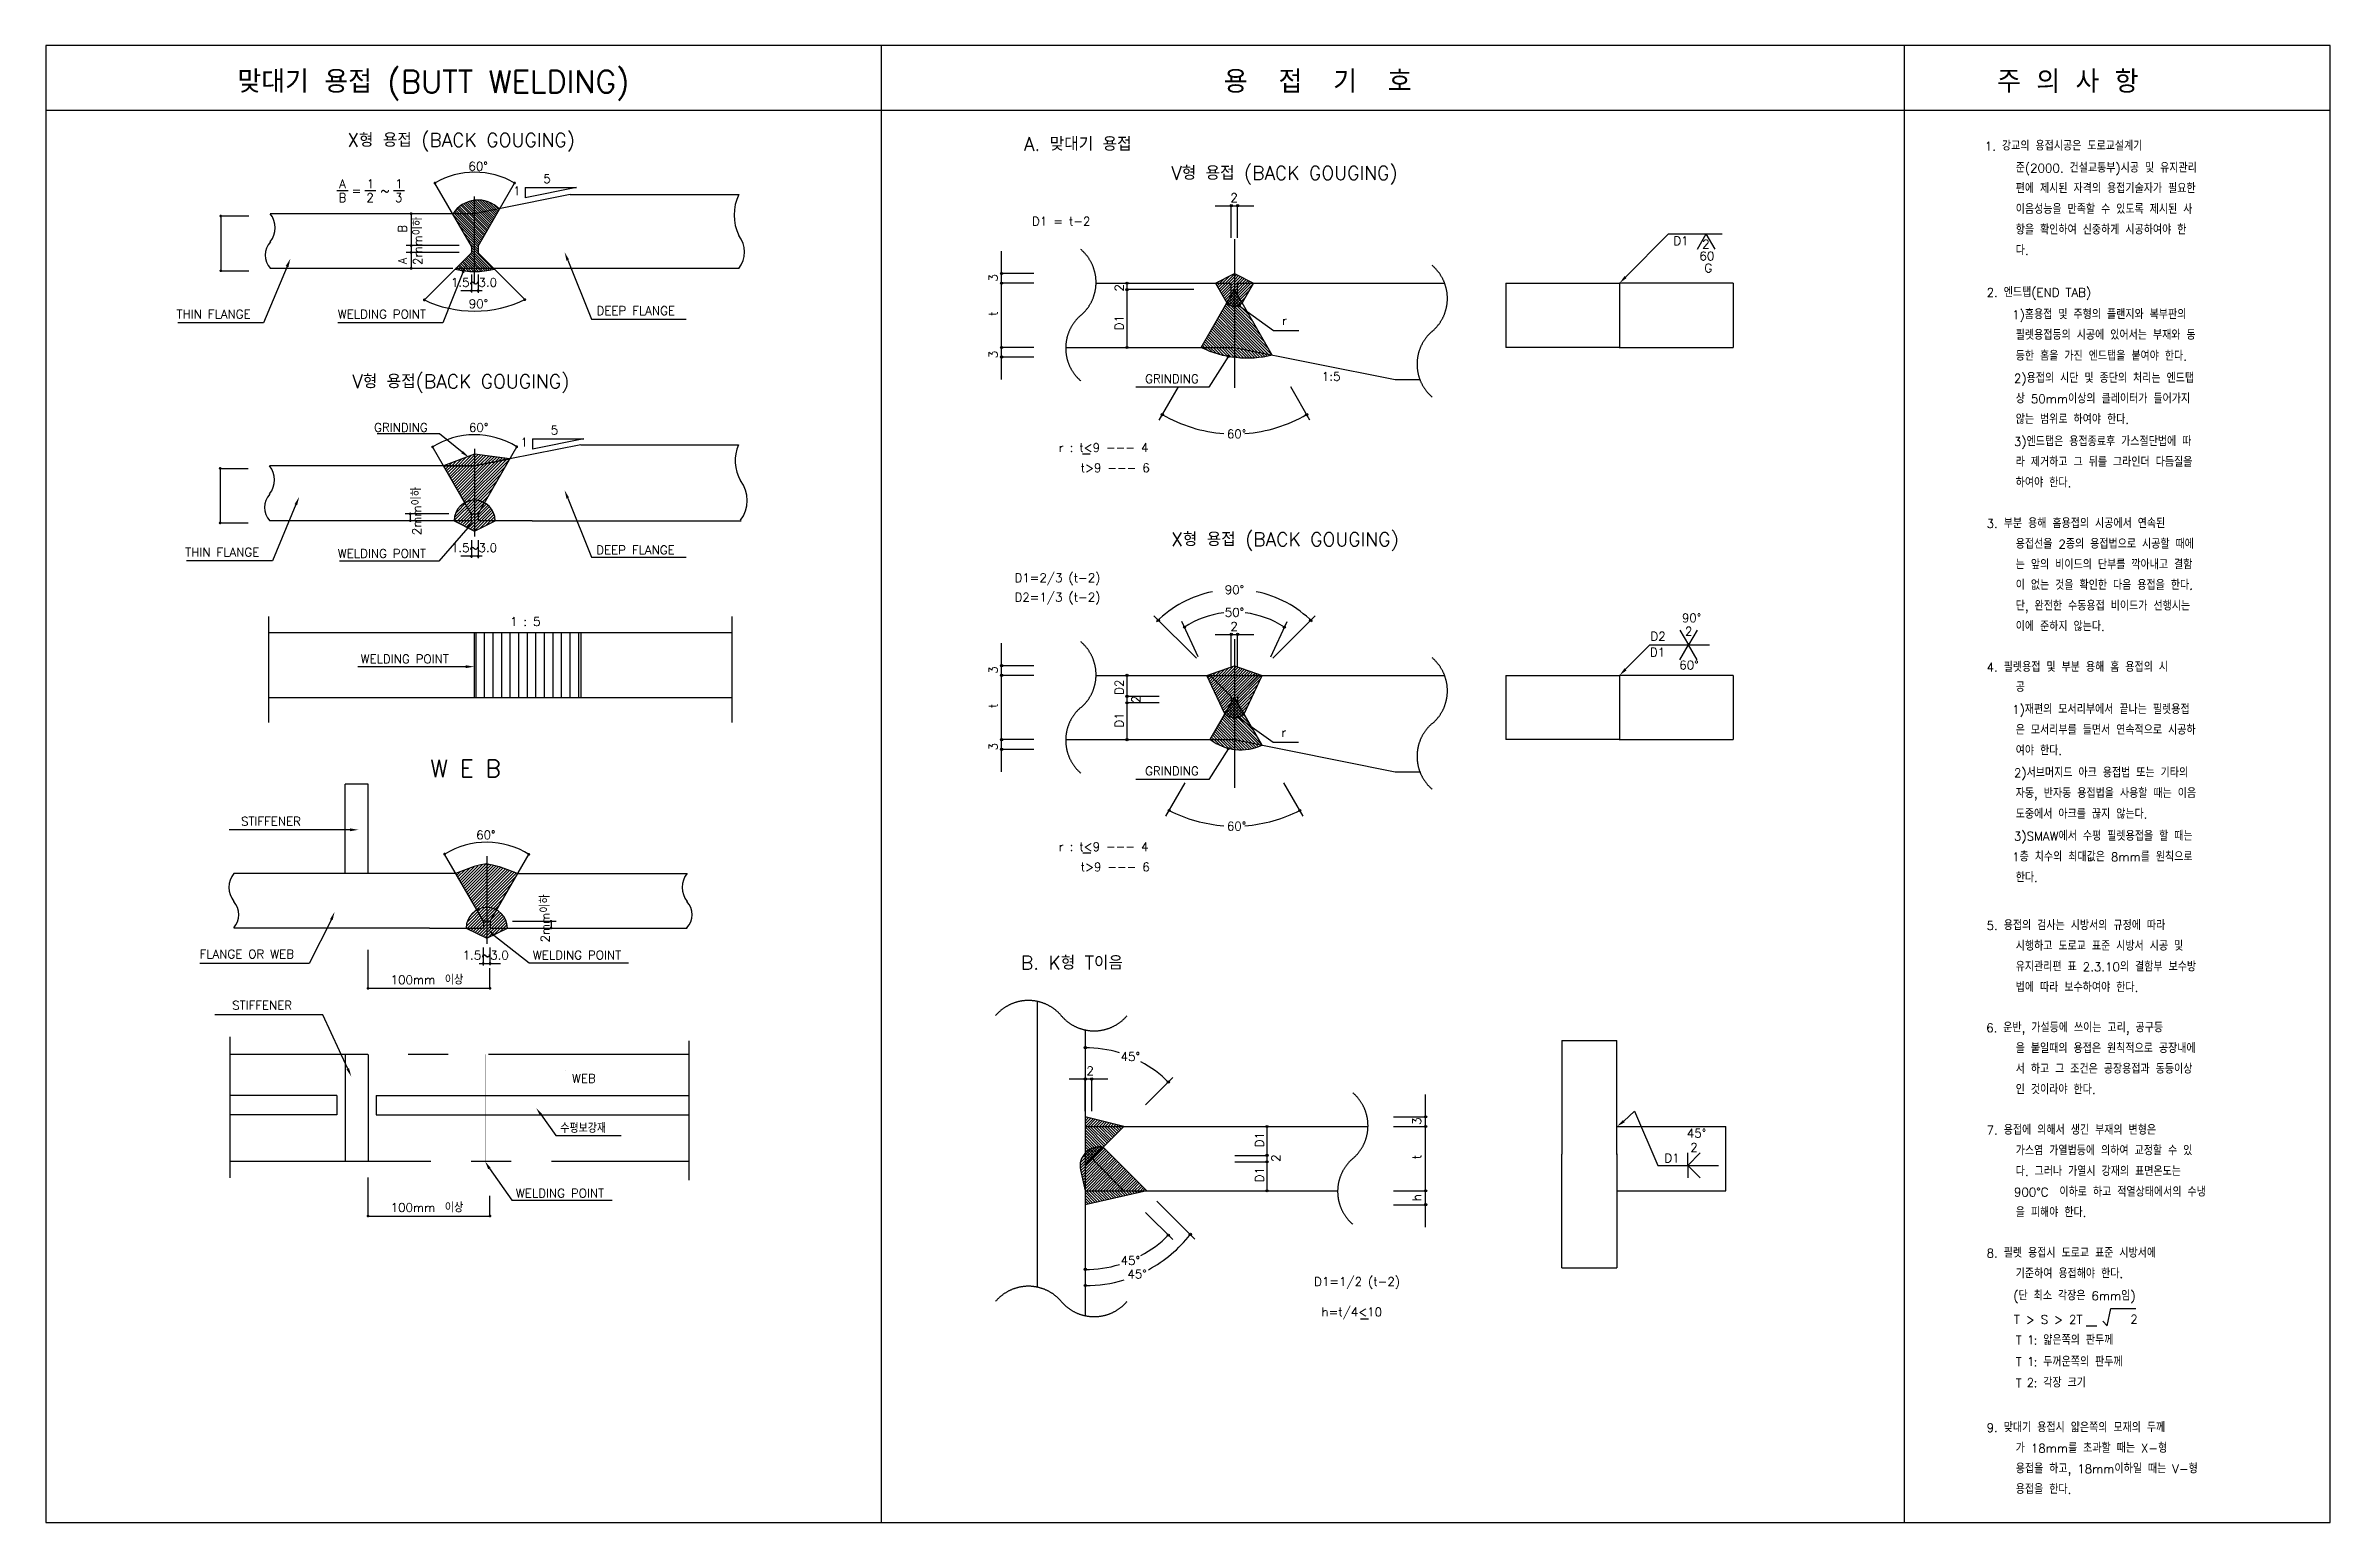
# Model space of a CAD drawing. Extents: x 1303 to 15517, y 1346 to 10534.
import ezdxf
from ezdxf.enums import TextEntityAlignment as Align

# ---------------------------------------------------------------- set-up
doc = ezdxf.new("R2010")
doc.units = 0
doc.header["$LTSCALE"] = 1000
doc.header["$MEASUREMENT"] = 0
doc.linetypes.add('CENTER', pattern=[2, 1.25, -0.25, 0.25, -0.25])
doc.linetypes.add('HIDDEN', pattern=[0.375, 0.25, -0.125])
doc.layers.get('0').update_dxf_attribs({"linetype": 'CONTINUOUS'})
for name, color, linetype in [('1', 1, 'CONTINUOUS'), ('3', 3, 'CONTINUOUS'), ('333', 7, 'CONTINUOUS'), ('4', 1, 'CONTINUOUS'), ('9', 9, 'CONTINUOUS'), ('L1', 1, 'CONTINUOUS'), ('L2', 3, 'CONTINUOUS'), ('T1', 2, 'CONTINUOUS'), ('T25', 7, 'CONTINUOUS')]:
    doc.layers.add(name, color=color, linetype=linetype)
doc.styles.add('A_STANDARD', font='romans.shx', dxfattribs={"bigfont": 'ghs.shx'})
doc.styles.add('DS', font='romans', dxfattribs={"height": 135, "bigfont": 'hbrds'})
doc.styles.add('DS30', font='ROMANS', dxfattribs={"height": 300, "bigfont": 'HBRDS'})
doc.styles.get("Standard").update_dxf_attribs({"font": 'romans.shx', "bigfont": 'ghs.shx'})

msp = doc.modelspace()

# ---------------------------------------------------------------- texts
at = {"layer": '1', "color": 4}
for s, style, p in [('60%%D', 'DS30', (3933, 9756, -2)), ('1. 강교의 용접시공은 도로교설계기', 'A_STANDARD', (13368, 9882, 14)), ('준(2000. 건설교통부)시공 및 유지관리', 'A_STANDARD', (13560, 9745, 14)), ('A', 'DS30', (3128, 9648, -2)), ('1', 'DS30', (3301, 9648, -2)), ('1', 'DS30', (3478, 9648, -2)), ('5', 'DS30', (4399, 9679, -2)), ('편에 제시된 자격의 용접기술자가 필요한 ', 'A_STANDARD', (13560, 9617, 14)), ('B', 'DS30', (3125, 9561, -2)), ('=', 'DS30', (3207, 9604, -2)), ('2', 'DS30', (3298, 9561, -2)), ('~', 'DS30', (3386, 9604, -2)), ('3', 'DS30', (3476, 9561, -2)), ('1', 'DS30', (4211, 9603, -2)), ('이음성능을 만족할 수 있도록 제시된 사', 'A_STANDARD', (13560, 9488, 14)), ('항을 확인하여 신중하게 시공하여야 한', 'A_STANDARD', (13560, 9360, 14)), ('D1', 'A_STANDARD', (11430, 9293, -6)), ('60', 'A_STANDARD', (11592, 9198, -6)), ('2', 'A_STANDARD', (11609, 9272, -6)), ('다.', 'A_STANDARD', (13560, 9232, 14)), ('G', 'A_STANDARD', (11623, 9123, -6)), ('1.5~3.0', 'DS30', (3824, 9034, -2)), ('2. 엔드탭(END TAB) ', 'A_STANDARD', (13379, 8971, 14)), ('THIN FLANGE', 'DS30', (2117, 8836, -2)), ('WELDING POINT', 'DS30', (3120, 8836, -2)), ('90%%D', 'DS30', (3935, 8901, -2)), ('DEEP FLANGE', 'DS30', (4730, 8858, -2)), ('1)홈용접 및 주형의 플랜지와 복부판의 ', 'A_STANDARD', (13538, 8833, 14)), ('필렛용접등의 시공에 있어서는 부재와 동', 'A_STANDARD', (13560, 8705, 14)), ('등한 홈을 가진 엔드탭을 붙여야 한다.', 'A_STANDARD', (13560, 8575, 14)), ('2)용접의 시단 및 종단의 처리는 엔드탭', 'A_STANDARD', (13549, 8437, 14)), ('상 50mm이상의 클레이터가 들어가지 ', 'A_STANDARD', (13560, 8309, 14)), ('GRINDING', 'DS30', (3346, 8131, -2)), ('60%%D', 'DS30', (3936, 8131, -2)), ('5', 'DS30', (4445, 8115, -2)), ('3)엔드탭은 용접종료후 가스절단법에 따', 'A_STANDARD', (13549, 8043, 14)), ('않는 범위로 하여야 한다.', 'A_STANDARD', (13560, 8181, 14)), ('1', 'DS30', (4257, 8039, -2)), ('라 제거하고 그 뒤를 그라인더 다듬질을 ', 'A_STANDARD', (13560, 7915, 14)), ('하여야 한다.', 'A_STANDARD', (13560, 7787, 14)), ('3. 부분 용해 홈용접의 시공에서 연속된 ', 'A_STANDARD', (13379, 7533, 14)), ('THIN FLANGE', 'DS30', (2171, 7355, -2)), ('WELDING POINT', 'DS30', (3120, 7347, -2)), ('1.5~3.0', 'DS30', (3824, 7383, -2)), ('DEEP FLANGE', 'DS30', (4728, 7369, -2)), ('용접선을 2종의 용접법으로 시공할 때에', 'A_STANDARD', (13560, 7405, 14)), ('는 앞의 비이드의 단부를 깍아내고 결함', 'A_STANDARD', (13560, 7277, 14)), ('이 없는 것을 확인한 다음 용접을 한다. ', 'A_STANDARD', (13560, 7149, 14)), ('1 : 5', 'DS30', (4192, 6924, -2)), ('90%%D', 'A_STANDARD', (11483, 6946)), ('단, 완전한 수동용접 비이드가 선행시는 ', 'A_STANDARD', (13560, 7020, 14)), ('D2', 'A_STANDARD', (11287, 6832)), ('2', 'A_STANDARD', (11502, 6863)), ('이에 준하지 않는다.', 'A_STANDARD', (13560, 6892, 14)), ('WELDING POINT', 'DS30', (3262, 6691, -2)), ('D1', 'A_STANDARD', (11284, 6733)), ('60%%D', 'A_STANDARD', (11467, 6653)), ('4. 필렛용접 및 부분 용해 홈 용접의 시', 'A_STANDARD', (13379, 6639, 14)), ('공', 'A_STANDARD', (13560, 6514, 14)), ('1)재편의 모서리부에서 끝나는 필렛용접', 'A_STANDARD', (13538, 6376, 14)), ('은 모서리부를 들면서 연속적으로 시공하', 'A_STANDARD', (13560, 6248, 14)), ('여야 한다.', 'A_STANDARD', (13560, 6120, 14)), ('2)서브머지드 아크 용접법 또는 기타의 ', 'A_STANDARD', (13549, 5982, 14)), ('자동, 반자동 용접법을 사용할 때는 이음', 'A_STANDARD', (13560, 5854, 14)), (' STIFFENER', 'DS30', (2481, 5681, -2)), ('도중에서 아크를 끊지 않는다.', 'A_STANDARD', (13560, 5725, 14)), ('60%%D', 'A_STANDARD', (3981, 5596, -2)), ('3)SMAW에서 수평 필렛용접을 할 때는 ', 'A_STANDARD', (13549, 5588, 14)), ('1층 치수의 최대값은 8mm를 원칙으로 ', 'A_STANDARD', (13538, 5459, 14)), ('한다.', 'A_STANDARD', (13560, 5330, 14)), ('5. 용접의 검사는 시방서의 규정에 따라 ', 'A_STANDARD', (13379, 5032, 14)), ('FLANGE OR WEB', 'DS30', (2260, 4855, -2)), ('1.5~3.0', 'DS30', (3897, 4848, -2)), ('WELDING POINT', 'DS30', (4334, 4849, -2)), ('시행하고 도로교 표준 시방서 시공 및 ', 'A_STANDARD', (13560, 4904, 14)), ('유지관리편 표 2.3.10의 결함부 보수방', 'A_STANDARD', (13560, 4775, 14)), ('100mm', 'DS30', (3449, 4695, -2)), ('이상', 'A_STANDARD', (3786, 4693, -8)), ('법에 따라 보수하여야 한다.', 'A_STANDARD', (13560, 4647, 14)), (' STIFFENER', 'DS30', (2426, 4536, -2)), ('6. 운반, 가설등에 쓰이는 고리, 공구등', 'A_STANDARD', (13376, 4396, 14)), ('을 붙일때의 용접은 원칙적으로 공장내에', 'A_STANDARD', (13560, 4267, 14)), ('WEB', 'A_STANDARD', (4577, 4081, -8)), ('서 하고 그 조건은 공장용접과 동등이상', 'A_STANDARD', (13560, 4139, 14)), ('인 것이라야 한다.', 'A_STANDARD', (13560, 4011, 14)), ('수평보강재', 'A_STANDARD', (4504, 3770, -8)), ('45%%D', 'A_STANDARD', (11514, 3740, -2)), ('2', 'A_STANDARD', (11535, 3652, -2)), ('7. 용접에 의해서 생긴 부재의 변형은 ', 'A_STANDARD', (13379, 3759, 14)), ('D1', 'A_STANDARD', (11374, 3586, -2)), ('가스염 가열법등에 의하여 교정할 수 있', 'A_STANDARD', (13560, 3631, 14)), ('다. 그러나 가열시 강재의 표면온도는 ', 'A_STANDARD', (13560, 3502, 14)), ('WELDING POINT', 'DS30', (4228, 3367, -2)), ('900%%dC', 'A_STANDARD', (13549, 3374, 14)), (' 이하로 하고 적열상태에서의 수냉', 'A_STANDARD', (13795, 3374, 14)), ('100mm', 'DS30', (3449, 3278, -2)), ('이상', 'A_STANDARD', (3786, 3276, -8)), ('을 피해야 한다.', 'A_STANDARD', (13560, 3246, 14)), ('8. 필렛 용접시 도로교 표준 시방서에 ', 'A_STANDARD', (13379, 2994, 14)), ('기준하여 용접해야 한다.', 'A_STANDARD', (13560, 2866, 14)), ('(단 최소 각장은 6mm임)', 'A_STANDARD', (13545, 2728, 14)), ('T > S > 2T', 'A_STANDARD', (13549, 2581, 14)), ('2', 'A_STANDARD', (14273, 2583, 14)), ('T  : 얇은쪽의 판두께', 'A_STANDARD', (13560, 2452, 14)), ('1', 'A_STANDARD', (13630, 2454, 14)), ('T  : 두꺼운쪽의 판두께', 'A_STANDARD', (13560, 2317, 14)), ('1', 'A_STANDARD', (13630, 2320, 14)), ('T  : 각장 크기', 'A_STANDARD', (13560, 2186, 14)), ('2', 'A_STANDARD', (13628, 2189, 14)), ('9. 맞대기 용접시 얇은쪽의 모재의 두께', 'A_STANDARD', (13379, 1908, 14)), ('가 18mm를 초과할 때는 X-형 ', 'A_STANDARD', (13560, 1780, 14)), ('용접을 하고, 18mm이하일 때는 V-형 ', 'A_STANDARD', (13560, 1652, 14)), ('용접을 한다.', 'A_STANDARD', (13560, 1524, 14))]:
    msp.add_text(s, height=54, dxfattribs=dict(at, style=style)).set_placement(p)
at = {"layer": '1', "color": 4, "linetype": 'ByBlock', "style": 'DS'}
for s, p in [('B', (3522, 9394, -2)), ('A', (3522, 9194, -2))]:
    msp.add_text(s, height=54, rotation=90, dxfattribs=at).set_placement(p, align=Align.MIDDLE)
at = {"layer": '1', "color": 4, "style": 'A_STANDARD'}
for p in [(3644, 9169, -8), (3638, 7488, -8), (4437, 4954, -8)]:
    msp.add_text('2mm이하', height=54, rotation=90, dxfattribs=at).set_placement(p)
at = {"layer": '3', "color": 5, "style": 'A_STANDARD'}
for s, p in [('X형 용접 (BACK GOUGING)', (3179, 9904, -8)), ('V형 용접 (BACK GOUGING)', (8305, 9699, -8)), ('V형 용접(BACK GOUGING)', (3210, 8402, -8)), ('X형 용접 (BACK GOUGING)', (8305, 7420, -8))]:
    msp.add_text(s, height=85.16, dxfattribs=at).set_placement(p)
at = {"layer": '9', "color": 5, "style": 'A_STANDARD'}
for s, height, p in [('A. 맞대기 용접', 85.2, (7389, 9880, -8)), ('W E B', 106.4, (3697, 5983, -8)), ('B. K형 T이음', 85.2, (7370, 4785, -2))]:
    msp.add_text(s, height=height, dxfattribs=at).set_placement(p)
at = {"layer": 'T1', "color": 4}
for s, p in [('2', (8697, 9561)), ('D1 = t-2', (7621, 9414)), ('r', (9010, 8796)), ('GRINDING', (8310, 8434)), ('1:5', (9301, 8449)), ('r : t<9 --- 4', (7885, 8006)), ('t>9 --- 6', (7957, 7880)), ('D1=2/3 (t-2)', (7598, 7196)), ('D2=1/3 (t-2)', (7598, 7075)), ('2', (8697, 6893)), ('r', (9006, 6234)), ('GRINDING', (8310, 5994)), ('r : t<9 --- 4', (7885, 5523)), ('t>9 --- 6', (7957, 5397)), ('2', (7801, 4128, 5)), ('D1=1/2 (t-2)', (9462, 2817, 5)), ('h=t/4<10', (9429, 2628, 5))]:
    msp.add_text(s, height=54, dxfattribs=at).set_placement(p, align=Align.CENTER)
for s, p in [('3', (7225, 9089)), ('2', (8009, 9027)), ('t', (7225, 8866)), ('D1', (8009, 8810)), ('3', (7225, 8612)), ('3', (7225, 6649)), ('D2', (8009, 6542)), ('t', (7225, 6426)), ('2', (8113, 6467)), ('D1', (8009, 6338)), ('3', (7225, 6172)), ('3', (9860, 3842, 5)), ('D1', (8882, 3727, 5)), ('2', (8984, 3612, 5)), ('t', (9860, 3619, 5)), ('D1', (8882, 3509, 5)), ('h', (9860, 3366, 5))]:
    msp.add_text(s, height=54, rotation=90, dxfattribs=at).set_placement(p, align=Align.CENTER)
for s, p in [('60%%D', (8712, 8118)), ('50%%D', (8699, 7008)), ('60%%D', (8712, 5678)), ('45%%d', (8051, 4244, 5)), ('45%%d', (8051, 2975, 5)), ('45%%d', (8093, 2891, 5))]:
    msp.add_text(s, height=54, dxfattribs=at).set_placement(p, align=Align.MIDDLE_CENTER)
msp.add_text('90%%D', height=54, dxfattribs=at).set_placement((8699, 7149), align=Align.MIDDLE)
at = {"layer": 'T25', "color": 6, "style": 'A_STANDARD'}
for s, p in [('맞대기 용접 (BUTT WELDING)', (2496, 10240)), ('용  접  기  호', (8633, 10240)), ('주 의 사 항', (13444, 10240))]:
    msp.add_text(s, height=140, dxfattribs=at).set_placement(p)

# ---------------------------------------------------------------- blocks, each defined once
blk = doc.blocks.new('*X12')
at = {"color": 0}
for p, q in [((221.54232, 161.2446), (221.568326, 161.270607)), ((221.54232, 161.156212), (221.639037, 161.252929)), ((221.54232, 161.067824), (221.709748, 161.235251)), ((221.54232, 160.979435), (221.780458, 161.217574)), ((221.628381, 160.977108), (221.851169, 161.199896)), ((221.71677, 160.977108), (221.92188, 161.182218)), ((221.805158, 160.977108), (221.992591, 161.16454)), ((221.893546, 160.977108), (222.063301, 161.146863)), ((221.981935, 160.977108), (222.134012, 161.129185)), ((222.070323, 160.977108), (222.204723, 161.111507)), ((222.158712, 160.977108), (222.275433, 161.09383)), ((222.2471, 160.977108), (222.346144, 161.076152)), ((222.335488, 160.977108), (222.416855, 161.058474)), ((222.423877, 160.977108), (222.487565, 161.040797)), ((222.512265, 160.977108), (222.558276, 161.023119)), ((222.600653, 160.977108), (222.628987, 161.005441)), ((222.689042, 160.977108), (222.699697, 160.987764))]:
    blk.add_line(p, q, dxfattribs=at)
blk = doc.blocks.new('*X14')
at = {"color": 0}
for p, q in [((222.128688, 160.363476), (221.54232, 160.949843)), ((222.068181, 160.335594), (221.54232, 160.861455)), ((221.972813, 160.342574), (221.54232, 160.773066)), ((221.890636, 160.336362), (221.54232, 160.684678)), ((222.172882, 160.40767), (221.603444, 160.977108)), ((222.217076, 160.451864), (221.691832, 160.977108)), ((222.26127, 160.496058), (221.78022, 160.977108)), ((222.305464, 160.540252), (221.868609, 160.977108)), ((222.349659, 160.584446), (221.956997, 160.977108)), ((222.393853, 160.628641), (222.045385, 160.977108)), ((222.438047, 160.672835), (222.133774, 160.977108)), ((222.482241, 160.717029), (222.222162, 160.977108)), ((222.526435, 160.761223), (222.31055, 160.977108)), ((222.570629, 160.805417), (222.398939, 160.977108)), ((222.614824, 160.849612), (222.487327, 160.977108)), ((222.659018, 160.893806), (222.575715, 160.977108)), ((222.703212, 160.938), (222.664104, 160.977108)), ((221.817553, 160.321057), (221.54232, 160.59629)), ((221.751541, 160.298681), (221.54232, 160.507901)), ((221.69146, 160.270373), (221.54232, 160.419513)), ((221.636633, 160.236812), (221.54232, 160.331125)), ((221.586662, 160.198395), (221.54232, 160.242736)), ((221.73094, 159.965728), (221.54232, 160.154348)), ((221.686746, 159.921534), (221.54232, 160.06596)), ((221.642552, 159.87734), (221.54232, 159.977571)), ((221.775134, 160.009922), (221.586662, 160.198395)), ((221.819329, 160.054116), (221.636633, 160.236812)), ((221.863523, 160.098311), (221.69146, 160.270373)), ((221.907717, 160.142505), (221.751541, 160.298681)), ((221.951911, 160.186699), (221.817553, 160.321057)), ((221.996105, 160.230893), (221.890636, 160.336362)), ((222.040299, 160.275087), (221.972813, 160.342574)), ((222.084494, 160.319281), (222.068181, 160.335594)), ((221.598358, 159.833146), (221.54232, 159.889183)), ((221.554163, 159.788951), (221.54232, 159.800795))]:
    blk.add_line(p, q, dxfattribs=at)
blk = doc.blocks.new('*X15')
at = {"color": 0}
for p, q in [((221.850062, 158.609169), (221.54232, 158.916911)), ((221.778205, 158.592638), (221.54232, 158.828523)), ((221.706348, 158.576107), (221.54232, 158.740134)), ((221.63449, 158.559576), (221.54232, 158.651746)), ((221.562633, 158.543045), (221.54232, 158.563358)), ((221.92192, 158.6257), (221.570512, 158.977108)), ((221.993777, 158.642231), (221.6589, 158.977108)), ((222.065634, 158.658762), (221.747288, 158.977108)), ((222.137492, 158.675293), (221.835677, 158.977108)), ((222.209349, 158.691824), (221.924065, 158.977108)), ((222.281206, 158.708355), (222.012453, 158.977108)), ((222.353064, 158.724886), (222.100842, 158.977108)), ((222.424921, 158.741417), (222.18923, 158.977108)), ((222.496778, 158.757948), (222.277618, 158.977108)), ((222.568636, 158.774479), (222.366007, 158.977108)), ((222.640493, 158.79101), (222.454395, 158.977108)), ((222.71235, 158.807541), (222.542783, 158.977108)), ((222.784208, 158.824072), (222.631172, 158.977108)), ((222.856065, 158.840603), (222.71956, 158.977108)), ((222.927922, 158.857134), (222.807948, 158.977108)), ((222.99978, 158.873665), (222.896337, 158.977108)), ((223.071637, 158.890196), (222.984725, 158.977108)), ((223.143494, 158.906727), (223.073114, 158.977108)), ((223.215352, 158.923258), (223.161502, 158.977108)), ((223.287209, 158.939789), (223.24989, 158.977108)), ((223.359066, 158.95632), (223.338279, 158.977108)), ((223.430924, 158.972851), (223.426667, 158.977108))]:
    blk.add_line(p, q, dxfattribs=at)
blk = doc.blocks.new('*X13')
at = {"color": 0}
for p, q in [((221.376938, 159.753393), (221.54232, 159.918775)), ((221.386843, 159.851686), (221.54232, 160.007163)), ((221.42509, 159.978321), (221.54232, 160.095552)), ((221.54232, 159.918775), (221.966035, 160.34249)), ((221.54232, 159.830387), (222.050039, 160.338106)), ((221.54232, 160.007163), (221.867742, 160.332585)), ((221.54232, 160.095552), (221.741107, 160.294339)), ((221.54232, 159.741998), (221.783955, 159.983633)), ((221.783955, 159.983633), (222.113428, 160.313107)), ((221.804639, 159.915929), (222.157623, 160.268912)), ((221.848263, 159.871165), (222.201817, 160.224718)), ((221.892458, 159.826971), (222.246011, 160.180524)), ((221.936652, 159.782777), (222.290205, 160.13633)), ((221.980846, 159.738582), (222.334399, 160.092136)), ((222.02504, 159.694388), (222.378594, 160.047942)), ((222.069234, 159.650194), (222.422788, 160.003747)), ((222.113428, 159.606), (222.466982, 159.959553)), ((221.381323, 159.669389), (221.54232, 159.830387)), ((221.395506, 159.595184), (221.54232, 159.741998)), ((221.412471, 159.523761), (221.54232, 159.65361)), ((221.429437, 159.452338), (221.54232, 159.565222)), ((221.446402, 159.380915), (221.54232, 159.476833)), ((221.463367, 159.309492), (221.54232, 159.388445)), ((221.480333, 159.238069), (221.54232, 159.300057)), ((221.497298, 159.166646), (221.54232, 159.211668)), ((221.54232, 159.65361), (221.804639, 159.915929)), ((221.54232, 159.565222), (221.848263, 159.871165)), ((221.54232, 159.476833), (221.892458, 159.826971)), ((221.54232, 159.388445), (221.936652, 159.782777)), ((221.54232, 159.300057), (221.980846, 159.738582)), ((221.54232, 159.211668), (222.02504, 159.694388)), ((221.54232, 159.12328), (222.069234, 159.650194)), ((221.54232, 159.034892), (222.113428, 159.606)), ((221.572925, 158.977108), (222.157623, 159.561806)), ((221.661313, 158.977108), (222.201817, 159.517611)), ((221.749702, 158.977108), (222.246011, 159.473417)), ((221.83809, 158.977108), (222.290205, 159.429223)), ((221.926478, 158.977108), (222.334399, 159.385029)), ((222.014867, 158.977108), (222.378594, 159.340835)), ((222.103255, 158.977108), (222.422788, 159.296641)), ((222.157623, 159.561806), (222.511176, 159.915359)), ((222.191644, 158.977108), (222.466982, 159.252446)), ((222.201817, 159.517611), (222.55537, 159.871165)), ((222.246011, 159.473417), (222.599564, 159.826971)), ((222.280032, 158.977108), (222.511176, 159.208252)), ((222.290205, 159.429223), (222.643759, 159.782777)), ((222.334399, 159.385029), (222.687953, 159.738582)), ((222.378594, 159.340835), (222.732147, 159.694388)), ((222.422788, 159.296641), (222.776341, 159.650194)), ((222.466982, 159.252446), (222.820535, 159.606)), ((222.511176, 159.208252), (222.864729, 159.561806)), ((222.55537, 159.164058), (222.908924, 159.517611)), ((222.599564, 159.119864), (222.953118, 159.473417)), ((222.643759, 159.07567), (222.997312, 159.429223)), ((222.687953, 159.031476), (223.041506, 159.385029)), ((222.732147, 158.987281), (223.0857, 159.340835)), ((222.810362, 158.977108), (223.129894, 159.296641)), ((222.89875, 158.977108), (223.174089, 159.252446)), ((222.987139, 158.977108), (223.218283, 159.208252)), ((221.514264, 159.095223), (221.54232, 159.12328)), ((221.531229, 159.0238), (221.54232, 159.034892)), ((222.36842, 158.977108), (222.55537, 159.164058)), ((222.456809, 158.977108), (222.599564, 159.119864)), ((222.545197, 158.977108), (222.643759, 159.07567)), ((222.633585, 158.977108), (222.687953, 159.031476)), ((222.721974, 158.977108), (222.732147, 158.987281)), ((223.075527, 158.977108), (223.262477, 159.164058)), ((223.163915, 158.977108), (223.306671, 159.119864)), ((223.252304, 158.977108), (223.350865, 159.07567)), ((223.340692, 158.977108), (223.39506, 159.031476)), ((223.42908, 158.977108), (223.439254, 158.987281))]:
    blk.add_line(p, q, dxfattribs=at)
blk = doc.blocks.new('*X7')
at = {"color": 0}
for p, q in [((195817.331847, 26023.316015), (195921.79461, 26127.778778)), ((195849.684228, 25967.280048), (196060.780096, 26178.375916)), ((195882.036609, 25911.244081), (196199.765582, 26228.973055)), ((195914.388989, 25855.208114), (196324.029846, 26264.848971)), ((195946.74137, 25799.172147), (196445.685756, 26298.116533)), ((195979.09375, 25743.13618), (196567.341665, 26331.384094)), ((196011.446131, 25687.100213), (196688.997574, 26364.651656)), ((196043.798512, 25631.064246), (196760.455892, 26347.721626)), ((196076.150892, 25575.028279), (196829.793743, 26328.67113)), ((196108.503273, 25518.992312), (196899.131595, 26309.620634)), ((196140.855654, 25462.956345), (196968.469446, 26290.570138)), ((196173.208034, 25406.920378), (197037.807298, 26271.519641)), ((196205.560415, 25350.884411), (197107.145149, 26252.469145)), ((196237.912796, 25294.848444), (197176.437486, 26233.373134)), ((196270.265176, 25238.812477), (197241.218549, 26209.76585)), ((196302.617557, 25182.77651), (197305.999613, 26186.158566)), ((196334.969937, 25126.740543), (197370.780676, 26162.551281)), ((196367.322318, 25070.704576), (197435.561739, 26138.943997)), ((196399.674699, 25014.668609), (197500.342803, 26115.336713)), ((196528.289262, 25054.894824), (197565.123866, 26091.729428)), ((196637.317635, 25075.534849), (197550.616344, 25988.833559)), ((196727.445685, 25077.274552), (197429.875616, 25779.704483)), ((196806.177523, 25067.618042), (197309.134888, 25570.575407)), ((196096.604935, 24534.82215), (196625.323624, 25063.540839)), ((196116.897837, 24466.726704), (196718.612995, 25068.441862)), ((196117.24496, 24643.850522), (196504.378589, 25030.984151)), ((196175.823402, 24437.263922), (196789.7258, 25051.166319)), ((196192.086503, 24807.080413), (196365.059371, 24980.053281)), ((196234.748967, 24407.801139), (196860.838604, 25033.890776)), ((196293.674533, 24378.338357), (196931.951409, 25016.615233)), ((196352.600098, 24348.875574), (196998.742101, 24995.017577)), ((196411.525663, 24319.412792), (197051.864953, 24959.752082)), ((196470.451228, 24289.950009), (197100.219033, 24919.717814)), ((196529.376793, 24260.487226), (197143.944913, 24875.055346)), ((196588.302358, 24231.024444), (197183.02705, 24825.749136)), ((196647.227923, 24201.561661), (197217.291097, 24771.624835)), ((196730.603818, 24196.549209), (197246.372253, 24712.317644)), ((196876.657396, 25049.709568), (197188.394159, 25361.446331)), ((196940.528682, 25025.192506), (197067.653431, 25152.317255)), ((196907.380513, 24284.937556), (197269.639959, 24647.197002)), ((197084.157209, 24373.325904), (197286.036589, 24575.205284)), ((197260.933904, 24461.714251), (197293.707515, 24494.487863))]:
    blk.add_line(p, q, dxfattribs=at)
blk = doc.blocks.new('*X4')
at = {"color": 0}
for p, q in [((195579.631628, 37983.207771), (195668.794827, 38072.37097)), ((195668.019975, 37983.207771), (195810.330799, 38125.518594)), ((195756.408323, 37983.207771), (195951.866771, 38178.666219)), ((195844.796671, 37983.207771), (196093.402743, 38231.813843)), ((195933.185018, 37983.207771), (196234.938715, 38284.961467)), ((196021.573366, 37983.207771), (196359.956797, 38321.591202)), ((196109.961714, 37983.207771), (196438.028278, 38311.274335)), ((196198.350061, 37983.207771), (196516.09976, 38300.957469)), ((196286.738409, 37983.207771), (196594.171241, 38290.640603)), ((196383.999159, 37992.080173), (196672.242723, 38280.323737)), ((196494.484593, 38014.17726), (196750.314204, 38270.006871)), ((196604.970028, 38036.274347), (196828.385686, 38259.690005)), ((196715.455462, 38058.371434), (196906.457167, 38249.373138)), ((196825.940897, 38080.46852), (196984.528649, 38239.056272)), ((196936.426331, 38102.565607), (197062.60013, 38228.739406)), ((197046.911766, 38124.662694), (197140.671611, 38218.42254)), ((197157.397201, 38146.759781), (197218.743093, 38208.105674)), ((197267.882635, 38168.856868), (197296.814574, 38197.788807)), ((195491.24328, 37983.207771), (195527.258855, 38019.223345))]:
    blk.add_line(p, q, dxfattribs=at)
blk = doc.blocks.new('*X3')
at = {"color": 0}
for p, q in [((1095, 356.223516), (1095, 375.145326)), ((1097.5, 356.223516), (1097.5, 375.145326)), ((1100, 356.223516), (1100, 375.145326)), ((1102.5, 356.223516), (1102.5, 375.145326)), ((1105, 356.223516), (1105, 375.145326)), ((1107.5, 356.223516), (1107.5, 375.145326)), ((1110, 356.223516), (1110, 375.145326)), ((1112.5, 356.223516), (1112.5, 375.145326)), ((1115, 356.223516), (1115, 375.145326)), ((1117.5, 356.223516), (1117.5, 375.145326)), ((1120, 356.223516), (1120, 375.145326)), ((1122.5, 356.223516), (1122.5, 375.145326)), ((1125, 356.223516), (1125, 375.145326))]:
    blk.add_line(p, q, dxfattribs=at)
blk = doc.blocks.new('*X6')
at = {"color": 0}
for p, q in [((195744.811437, 36380.620627), (196347.349018, 36983.158208)), ((195745.972648, 36470.170186), (196252.674733, 36976.872271)), ((195775.814483, 36588.400368), (196134.444551, 36947.030436)), ((195803.737002, 36351.157844), (196429.082422, 36976.503265)), ((195862.662567, 36321.695061), (196501.835743, 36960.868238)), ((195921.588132, 36292.232279), (196567.579284, 36938.223431)), ((195980.513697, 36262.769496), (196627.427642, 36909.683441)), ((196039.439262, 36233.306714), (196682.044377, 36875.911829)), ((196098.364827, 36203.843931), (196731.816261, 36837.295365)), ((196157.290392, 36174.381149), (196776.934511, 36794.025268)), ((196216.215957, 36144.918366), (196817.42982, 36746.132229)), ((196275.141522, 36115.455584), (196853.177668, 36693.491729)), ((196334.067087, 36085.992801), (196883.876234, 36635.801947)), ((196499.703661, 36163.241027), (196908.986982, 36572.524348)), ((196676.480357, 36251.629375), (196927.606767, 36502.755785)), ((196853.257052, 36340.017723), (196938.183764, 36424.944434))]:
    blk.add_line(p, q, dxfattribs=at)
blk = doc.blocks.new('*X5')
at = {"color": 0}
for p, q in [((195873.851363, 37216.767335), (196715.455462, 38058.371434)), ((195906.203744, 37160.731368), (196825.940897, 38080.46852)), ((195938.556125, 37104.695401), (196936.426331, 38102.565607)), ((195970.908505, 37048.659434), (197046.911766, 38124.662694)), ((196003.260886, 36992.623467), (197157.397201, 38146.759781)), ((196035.613267, 36936.5875), (197267.882635, 38168.856868)), ((196125.104543, 36937.690428), (197353.528993, 38166.114878)), ((195453.270415, 37945.234906), (195491.24328, 37983.207771)), ((195485.622796, 37889.198939), (195579.631628, 37983.207771)), ((195517.975176, 37833.162972), (195668.019975, 37983.207771)), ((195550.327557, 37777.127005), (195756.408323, 37983.207771)), ((195582.679938, 37721.091038), (195844.796671, 37983.207771)), ((195615.032318, 37665.055071), (195933.185018, 37983.207771)), ((195647.384699, 37609.019104), (196021.573366, 37983.207771)), ((195679.73708, 37552.983137), (196109.961714, 37983.207771)), ((195712.08946, 37496.94717), (196198.350061, 37983.207771)), ((195744.441841, 37440.911203), (196286.738409, 37983.207771)), ((195776.794222, 37384.875236), (196383.999159, 37992.080173)), ((195809.146602, 37328.839269), (196494.484593, 38014.17726)), ((195841.498983, 37272.803302), (196604.970028, 38036.274347)), ((196253.34606, 36977.543597), (197232.788265, 37956.985802)), ((196346.824836, 36982.634026), (197112.047536, 37747.856726)), ((196436.074655, 36983.495498), (196991.306808, 37538.72765)), ((196499.838367, 36958.870862), (196870.56608, 37329.598574)), ((196563.602079, 36934.246227), (196749.825351, 37120.469499))]:
    blk.add_line(p, q, dxfattribs=at)
blk = doc.blocks.new('*X2')
at = {"color": 0}
for p, q in [((502.066011, 185.282173), (504.870833, 188.086995)), ((502.583649, 184.385598), (507.808599, 189.610547)), ((503.101287, 183.489022), (509.922277, 190.310012)), ((503.618925, 182.592447), (511.704321, 190.677843)), ((504.136563, 181.695871), (513.286491, 190.845799)), ((504.654202, 180.799296), (514.727825, 190.872919)), ((505.17184, 179.90272), (516.060887, 190.791767)), ((505.689478, 179.006145), (517.305866, 190.622533)), ((506.207116, 178.109569), (518.47625, 190.378704)), ((506.724754, 177.212994), (519.581519, 190.069759)), ((507.242392, 176.316418), (520.628569, 189.702595)), ((507.76003, 175.419843), (521.622532, 189.282345)), ((508.277668, 174.523267), (522.56728, 188.812879)), ((508.795306, 173.626692), (523.465736, 188.297121)), ((509.312944, 172.730116), (524.320089, 187.737261)), ((509.830582, 171.833541), (525.131929, 187.134888)), ((510.348221, 170.936966), (525.902341, 186.491086)), ((510.865859, 170.04039), (526.631964, 185.806495)), ((511.383497, 169.143815), (527.32102, 185.081338)), ((511.901135, 168.247239), (527.969331, 184.315435)), ((512.418773, 167.350664), (528.576305, 183.508196)), ((512.936411, 166.454088), (529.026947, 182.544624)), ((513.454049, 165.557513), (527.095095, 179.198559)), ((513.971687, 164.660937), (525.163243, 175.852494)), ((505.529033, 150.561429), (518.336741, 163.369137)), ((506.667855, 150.286038), (518.336741, 161.954924)), ((507.83346, 150.037429), (518.336741, 160.54071)), ((514.336741, 163.611778), (523.231392, 172.506428)), ((514.336741, 162.197564), (521.29954, 169.160363)), ((514.336741, 160.783351), (519.367689, 165.814298)), ((509.027315, 149.81707), (518.787816, 159.577571)), ((510.251094, 149.626636), (519.494922, 158.870464)), ((511.506726, 149.468055), (520.202029, 158.163357)), ((512.796444, 149.343559), (520.909136, 157.45625)), ((514.122853, 149.255754), (521.616243, 156.749144)), ((515.489023, 149.20771), (522.323349, 156.042037)), ((516.898611, 149.203085), (523.030456, 155.33493)), ((518.356027, 149.246287), (523.737563, 154.627823)), ((519.866668, 149.342714), (524.44467, 153.920716)), ((521.437255, 149.499088), (525.151777, 153.21361)), ((523.076345, 149.723965), (525.858883, 152.506503)), ((524.795109, 150.028515), (526.56599, 151.799396)), ((526.608623, 150.427815), (527.273097, 151.092289))]:
    blk.add_line(p, q, dxfattribs=at)
blk = doc.blocks.new('*X10')
at = {"color": 0}
for p, q in [((225.961359, 170.938105), (225.606085, 171.293379)), ((225.961359, 171.026493), (225.638438, 171.349415)), ((225.738249, 171.337992), (225.67079, 171.40545)), ((225.879915, 171.284714), (225.703143, 171.461486)), ((225.961359, 171.291658), (225.735495, 171.517522)), ((225.961359, 171.114881), (225.738249, 171.337992)), ((225.961359, 171.380046), (225.767847, 171.573558)), ((225.961359, 171.468435), (225.8002, 171.629594)), ((225.961359, 171.556823), (225.832552, 171.68563)), ((225.961359, 171.645211), (225.864904, 171.741666)), ((225.961359, 171.7336), (225.897257, 171.797702)), ((225.961359, 171.821988), (225.929609, 171.853738)), ((226.079852, 171.703495), (225.961359, 171.821988)), ((226.200593, 171.494366), (225.961359, 171.7336)), ((226.234332, 171.372239), (225.961359, 171.645211)), ((226.18177, 171.336412), (225.961359, 171.556823)), ((226.122189, 171.307605), (225.961359, 171.468435)), ((226.04393, 171.297476), (225.961359, 171.380046)), ((225.975688, 171.27733), (225.961359, 171.291658)), ((226.289584, 171.14021), (226.122189, 171.307605)), ((226.442074, 171.076108), (226.18177, 171.336412)), ((226.321334, 171.285237), (226.234332, 171.372239)), ((225.246656, 170.592148), (225.217857, 170.620947)), ((225.337056, 170.501748), (225.246656, 170.592148)), ((225.335044, 170.592148), (225.250209, 170.676983)), ((225.423433, 170.592148), (225.282562, 170.733019)), ((225.511821, 170.592148), (225.314914, 170.789055)), ((225.518061, 170.409131), (225.335044, 170.592148)), ((225.600209, 170.592148), (225.347266, 170.845091)), ((225.688598, 170.592148), (225.379619, 170.901127)), ((225.776986, 170.592148), (225.411971, 170.957163)), ((225.660347, 170.355234), (225.423433, 170.592148)), ((225.865375, 170.592148), (225.444324, 171.013199)), ((225.953763, 170.592148), (225.476676, 171.069235)), ((225.961359, 170.67294), (225.509028, 171.125271)), ((225.755279, 170.348689), (225.511821, 170.592148)), ((225.961359, 170.761328), (225.541381, 171.181307)), ((225.961359, 170.849716), (225.573733, 171.237343)), ((225.89425, 170.298107), (225.600209, 170.592148)), ((225.961359, 170.319386), (225.688598, 170.592148)), ((225.961359, 170.407775), (225.776986, 170.592148)), ((225.961359, 170.496163), (225.865375, 170.592148)), ((225.961359, 171.20327), (225.879915, 171.284714)), ((225.961359, 170.584551), (225.953763, 170.592148)), ((226.725262, 170.439367), (225.961359, 171.20327)), ((226.614776, 170.461464), (225.961359, 171.114881)), ((226.504291, 170.483561), (225.961359, 171.026493)), ((226.393805, 170.505659), (225.961359, 170.938105)), ((226.28332, 170.527756), (225.961359, 170.849716)), ((226.172835, 170.549853), (225.961359, 170.761328)), ((226.062349, 170.57195), (225.961359, 170.67294)), ((226.265741, 170.280169), (225.961359, 170.584551)), ((226.804297, 170.448721), (225.975688, 171.27733)), ((226.683556, 170.65785), (226.083076, 171.258329)), ((226.562815, 170.866979), (226.289584, 171.14021)), ((226.180873, 170.276649), (225.961359, 170.496163)), ((226.091326, 170.277808), (225.961359, 170.407775)), ((225.996214, 170.284532), (225.961359, 170.319386)), ((226.346572, 170.287727), (226.062349, 170.57195)), ((226.423844, 170.298843), (226.172835, 170.549853)), ((226.497929, 170.313147), (226.28332, 170.527756)), ((226.569117, 170.330347), (226.393805, 170.505659)), ((226.637642, 170.350211), (226.504291, 170.483561)), ((226.703693, 170.372548), (226.614776, 170.461464)), ((226.767425, 170.397204), (226.725262, 170.439367))]:
    blk.add_line(p, q, dxfattribs=at)
blk = doc.blocks.new('*X11')
at = {"color": 0}
for p, q in [((225.376858, 172.592148), (225.523522, 172.738811)), ((225.465246, 172.592148), (225.659548, 172.78645)), ((225.553635, 172.592148), (225.795575, 172.834088)), ((225.642023, 172.592148), (225.931602, 172.881726)), ((225.730412, 172.592148), (225.961359, 172.823096)), ((225.8188, 172.592148), (225.961359, 172.734707)), ((225.961359, 172.823096), (226.012501, 172.874237)), ((225.961359, 172.734707), (226.077964, 172.851311)), ((225.961359, 172.646319), (226.143426, 172.828386)), ((225.995577, 172.592148), (226.208889, 172.80546)), ((226.083965, 172.592148), (226.274351, 172.782534)), ((226.172353, 172.592148), (226.339814, 172.759608)), ((226.260742, 172.592148), (226.405276, 172.736682)), ((226.34913, 172.592148), (226.470739, 172.713757)), ((225.106949, 172.587404), (225.111693, 172.592148)), ((225.111693, 172.592148), (225.115442, 172.595897)), ((225.135058, 172.527125), (225.200081, 172.592148)), ((225.163167, 172.466845), (225.246604, 172.550282)), ((225.191276, 172.406565), (225.290798, 172.506087)), ((225.200081, 172.592148), (225.251469, 172.643535)), ((225.219385, 172.346286), (225.334992, 172.461893)), ((225.246604, 172.550282), (225.28847, 172.592148)), ((225.247494, 172.286006), (225.379186, 172.417699)), ((225.275602, 172.225727), (225.42338, 172.373505)), ((225.28847, 172.592148), (225.387495, 172.691173)), ((225.290798, 172.506087), (225.376858, 172.592148)), ((225.303711, 172.165447), (225.467574, 172.329311)), ((225.33182, 172.105168), (225.511769, 172.285117)), ((225.334992, 172.461893), (225.465246, 172.592148)), ((225.359929, 172.044888), (225.555963, 172.240922)), ((225.379186, 172.417699), (225.553635, 172.592148)), ((225.388038, 171.984609), (225.600157, 172.196728)), ((225.416146, 171.924329), (225.644351, 172.152534)), ((225.42338, 172.373505), (225.642023, 172.592148)), ((225.444255, 171.86405), (225.688545, 172.10834)), ((225.467574, 172.329311), (225.730412, 172.592148)), ((225.472364, 171.80377), (225.73274, 172.064146)), ((225.500473, 171.743491), (225.776934, 172.019951)), ((225.511769, 172.285117), (225.8188, 172.592148)), ((225.555963, 172.240922), (225.907188, 172.592148)), ((225.600157, 172.196728), (225.961359, 172.55793)), ((225.644351, 172.152534), (225.961359, 172.469542)), ((225.688545, 172.10834), (225.961359, 172.381154)), ((225.73274, 172.064146), (225.961359, 172.292765)), ((225.776934, 172.019951), (225.961359, 172.204377)), ((225.821128, 171.975757), (225.961359, 172.115989)), ((225.861359, 171.9276), (225.961359, 172.0276)), ((225.907188, 172.592148), (225.961359, 172.646319)), ((225.961359, 172.115989), (226.437518, 172.592148)), ((225.961359, 172.204377), (226.34913, 172.592148)), ((225.961359, 172.292765), (226.260742, 172.592148)), ((225.961359, 172.381154), (226.172353, 172.592148)), ((225.961359, 172.469542), (226.083965, 172.592148)), ((225.961359, 172.55793), (225.995577, 172.592148)), ((225.961359, 172.0276), (226.525907, 172.592148)), ((225.961359, 171.939212), (226.614295, 172.592148)), ((225.982555, 171.872019), (226.702683, 172.592148)), ((226.061359, 171.862435), (226.791072, 172.592148)), ((226.061359, 171.774047), (226.764265, 172.476952)), ((226.079612, 171.703911), (226.687036, 172.311336)), ((226.111964, 171.647875), (226.609808, 172.145719)), ((226.437518, 172.592148), (226.536201, 172.690831)), ((226.525907, 172.592148), (226.601664, 172.667905)), ((226.614295, 172.592148), (226.667126, 172.644979)), ((226.702683, 172.592148), (226.732589, 172.622053)), ((226.791072, 172.592148), (226.798051, 172.599127)), ((225.528582, 171.683211), (225.821128, 171.975757)), ((225.55669, 171.622931), (225.861359, 171.9276)), ((225.584799, 171.562652), (225.861359, 171.839212)), ((225.612908, 171.502372), (225.861359, 171.750824)), ((225.641017, 171.442093), (225.761516, 171.562592)), ((225.672648, 171.385336), (225.961359, 171.674047)), ((225.723068, 171.347367), (225.961359, 171.585659)), ((225.761516, 171.562592), (225.961359, 171.762435)), ((225.780263, 171.316174), (225.961359, 171.49727)), ((225.845211, 171.292733), (225.961359, 171.408882)), ((225.861359, 171.839212), (225.961359, 171.939212)), ((225.861359, 171.750824), (225.882257, 171.771721)), ((225.882257, 171.771721), (225.961359, 171.850824)), ((225.919921, 171.279055), (225.961359, 171.320494)), ((225.961359, 171.850824), (225.982555, 171.872019)), ((225.961359, 171.762435), (226.014907, 171.815983)), ((225.961359, 171.674047), (226.04726, 171.759947)), ((225.961359, 171.585659), (226.079612, 171.703911)), ((225.961359, 171.49727), (226.111964, 171.647875)), ((225.961359, 171.408882), (226.144317, 171.591839)), ((225.961359, 171.320494), (226.176669, 171.535803)), ((226.008934, 171.27968), (226.209022, 171.479767)), ((226.014907, 171.815983), (226.061359, 171.862435)), ((226.04726, 171.759947), (226.061359, 171.774047)), ((226.127293, 171.309651), (226.241374, 171.423731)), ((226.144317, 171.591839), (226.53258, 171.980102)), ((226.176669, 171.535803), (226.455351, 171.814486)), ((226.209022, 171.479767), (226.378123, 171.648869)), ((226.241374, 171.423731), (226.300895, 171.483252))]:
    blk.add_line(p, q, dxfattribs=at)
blk = doc.blocks.new('*X8')
at = {"color": 0}
for p, q in [((225.385234, 184.798116), (225.414144, 184.827026)), ((225.414144, 184.827026), (225.460864, 184.873746)), ((225.417587, 184.74208), (225.502533, 184.827026)), ((225.449939, 184.686044), (225.590921, 184.827026)), ((225.482291, 184.630008), (225.679309, 184.827026)), ((225.502533, 184.827026), (225.639809, 184.964302)), ((225.514644, 184.573972), (225.767698, 184.827026)), ((225.546996, 184.517936), (225.856086, 184.827026)), ((225.590921, 184.827026), (225.818754, 185.054859)), ((225.679309, 184.827026), (225.961359, 185.109076)), ((225.767698, 184.827026), (225.961359, 185.020687)), ((225.856086, 184.827026), (225.961359, 184.932299)), ((225.861359, 184.743911), (225.961359, 184.843911)), ((225.961359, 185.109076), (225.973278, 185.120994)), ((225.961359, 185.020687), (226.031966, 185.091294)), ((225.961359, 184.932299), (226.090655, 185.061595)), ((225.961359, 184.843911), (226.149343, 185.031895)), ((225.961359, 184.755522), (226.208032, 185.002195)), ((226.061359, 184.678746), (226.209639, 184.827026)), ((226.061359, 184.767134), (226.121251, 184.827026)), ((226.061359, 184.590357), (226.298028, 184.827026)), ((226.061359, 184.501969), (226.386416, 184.827026)), ((226.076088, 184.42831), (226.474804, 184.827026)), ((226.108441, 184.372274), (226.541858, 184.805691)), ((226.121251, 184.827026), (226.26672, 184.972495)), ((226.209639, 184.827026), (226.325409, 184.942795)), ((226.298028, 184.827026), (226.384097, 184.913095)), ((226.386416, 184.827026), (226.442786, 184.883396)), ((226.474804, 184.827026), (226.501474, 184.853696)), ((225.579349, 184.4619), (225.861359, 184.743911)), ((225.611701, 184.405864), (225.861359, 184.655522)), ((225.644053, 184.349828), (225.861359, 184.567134)), ((225.676406, 184.293792), (225.861359, 184.478746)), ((225.708758, 184.237756), (225.774667, 184.303665)), ((225.747369, 184.187979), (225.961359, 184.401969)), ((225.774667, 184.303665), (225.961359, 184.490357)), ((225.797692, 184.149913), (225.961359, 184.313581)), ((225.857717, 184.12155), (225.961359, 184.225192)), ((225.861359, 184.655522), (225.961359, 184.755522)), ((225.861359, 184.567134), (225.961359, 184.667134)), ((225.861359, 184.478746), (225.895408, 184.512794)), ((225.895408, 184.512794), (225.961359, 184.578746)), ((225.930099, 184.105544), (225.961359, 184.136804)), ((225.961359, 184.667134), (226.061359, 184.767134)), ((225.961359, 184.578746), (225.979031, 184.596417)), ((225.961359, 184.490357), (226.011383, 184.540382)), ((225.961359, 184.401969), (226.043736, 184.484346)), ((225.961359, 184.313581), (226.076088, 184.42831)), ((225.961359, 184.225192), (226.108441, 184.372274)), ((225.961359, 184.136804), (226.140793, 184.316238)), ((225.979031, 184.596417), (226.061359, 184.678746)), ((226.011383, 184.540382), (226.061359, 184.590357)), ((226.023036, 184.110092), (226.07079, 184.157846)), ((226.043736, 184.484346), (226.061359, 184.501969)), ((226.074065, 184.161121), (226.173145, 184.260202)), ((226.140793, 184.316238), (226.421117, 184.596562)), ((226.173145, 184.260202), (226.300376, 184.387433))]:
    blk.add_line(p, q, dxfattribs=at)
blk = doc.blocks.new('*X9')
at = {"color": 0}
for p, q in [((225.961359, 183.842803), (225.674314, 184.129849)), ((225.961359, 183.931192), (225.706666, 184.185885)), ((225.860267, 184.120672), (225.739019, 184.241921)), ((225.961359, 184.107968), (225.771371, 184.297957)), ((225.961359, 184.196357), (225.803724, 184.353993)), ((225.961359, 184.284745), (225.836076, 184.410029)), ((225.961359, 184.01958), (225.860267, 184.120672)), ((225.961359, 184.373134), (225.868428, 184.466065)), ((225.961359, 184.461522), (225.900781, 184.522101)), ((225.961359, 184.54991), (225.933133, 184.578136)), ((226.066701, 184.444568), (225.961359, 184.54991)), ((226.187442, 184.235439), (225.961359, 184.461522)), ((226.159923, 184.17457), (225.961359, 184.373134)), ((226.080509, 184.165595), (225.961359, 184.284745)), ((226.042961, 184.114755), (225.961359, 184.196357)), ((225.965316, 184.104012), (225.961359, 184.107968)), ((226.670405, 183.398923), (225.965316, 184.104012)), ((226.549664, 183.608052), (226.042961, 184.114755)), ((226.428923, 183.817181), (226.148655, 184.09745)), ((225.828088, 182.827026), (225.253733, 183.401381)), ((225.916477, 182.827026), (225.286085, 183.457417)), ((225.961359, 182.870532), (225.318438, 183.513453)), ((225.961359, 182.95892), (225.35079, 183.569489)), ((225.961359, 183.047308), (225.383143, 183.625525)), ((225.961359, 183.135697), (225.415495, 183.681561)), ((225.961359, 183.224085), (225.447847, 183.737597)), ((225.961359, 183.312473), (225.4802, 183.793633)), ((225.961359, 183.400862), (225.512552, 183.849669)), ((225.961359, 183.48925), (225.544904, 183.905705)), ((225.961359, 183.577638), (225.577257, 183.961741)), ((225.961359, 183.666027), (225.609609, 184.017777)), ((225.961359, 183.754415), (225.641962, 184.073813)), ((226.791146, 183.189794), (225.961359, 184.01958)), ((226.911886, 182.980665), (225.961359, 183.931192)), ((227.032627, 182.771536), (225.961359, 183.842803)), ((227.120596, 182.595178), (225.961359, 183.754415)), ((227.01011, 182.617276), (225.961359, 183.666027)), ((226.899625, 182.639373), (225.961359, 183.577638)), ((226.78914, 182.66147), (225.961359, 183.48925)), ((226.678654, 182.683567), (225.961359, 183.400862)), ((224.944205, 182.827026), (224.930209, 182.841021)), ((224.963991, 182.80724), (224.944205, 182.827026)), ((225.032593, 182.827026), (224.962562, 182.897057)), ((225.120982, 182.827026), (224.994914, 182.953093)), ((225.20937, 182.827026), (225.027266, 183.009129)), ((225.119959, 182.73966), (225.032593, 182.827026)), ((225.297758, 182.827026), (225.059619, 183.065165)), ((225.386147, 182.827026), (225.091971, 183.121201)), ((225.261784, 182.686223), (225.120982, 182.827026)), ((225.474535, 182.827026), (225.124324, 183.177237)), ((225.562923, 182.827026), (225.156676, 183.233273)), ((225.651312, 182.827026), (225.189028, 183.289309)), ((225.393233, 182.643162), (225.20937, 182.827026)), ((225.7397, 182.827026), (225.221381, 183.345345)), ((225.516609, 182.608175), (225.297758, 182.827026)), ((225.633441, 182.579731), (225.386147, 182.827026)), ((225.737557, 182.564004), (225.474535, 182.827026)), ((225.851514, 182.538435), (225.562923, 182.827026)), ((225.954157, 182.52418), (225.651312, 182.827026)), ((225.961359, 182.605367), (225.7397, 182.827026)), ((225.961359, 182.693755), (225.828088, 182.827026)), ((225.961359, 182.782143), (225.916477, 182.827026)), ((226.568169, 182.705664), (225.961359, 183.312473)), ((226.457683, 182.727761), (225.961359, 183.224085)), ((226.347198, 182.749858), (225.961359, 183.135697)), ((226.236712, 182.771955), (225.961359, 183.047308)), ((226.126227, 182.794052), (225.961359, 182.95892)), ((226.015742, 182.816149), (225.961359, 182.870532)), ((226.242039, 182.501463), (225.961359, 182.782143)), ((226.149074, 182.50604), (225.961359, 182.693755)), ((226.33237, 182.499521), (226.015742, 182.816149)), ((226.420283, 182.499996), (226.126227, 182.794052)), ((226.505961, 182.502706), (226.236712, 182.771955)), ((226.589562, 182.507494), (226.347198, 182.749858)), ((226.671222, 182.514222), (226.457683, 182.727761)), ((226.751059, 182.522773), (226.568169, 182.705664)), ((226.829178, 182.533043), (226.678654, 182.683567)), ((226.905669, 182.54494), (226.78914, 182.66147)), ((226.053217, 182.513509), (225.961359, 182.605367)), ((226.980615, 182.558383), (226.899625, 182.639373)), ((227.054087, 182.573299), (227.01011, 182.617276)), ((227.126152, 182.589623), (227.120596, 182.595178))]:
    blk.add_line(p, q, dxfattribs=at)

# ---------------------------------------------------------------- linework, layer by layer
for p, q in [((15517, 10534), (1303, 10534)), ((12867, 1346), (12867, 10534)), ((15517, 1346), (15517, 10534)), ((1303, 10132), (15517, 10132)), ((1303, 1346), (15517, 1346))]:
    msp.add_line(p, q)
for points in [[(1303, 10534), (1303, 1346)], [(6501, 10534), (6501, 1346)]]:
    msp.add_lwpolyline(points)
at = {"layer": '1'}
for p, q in [((3951, 9286, -2), (3724, 9679, -2)), ((3993, 9286, -2), (4220, 9679, -2)), ((2392, 9474, -2), (2392, 9133, -2)), ((2392, 9474, -2), (2567, 9474, -2)), ((3577, 9488, -2), (3577, 9148, -2)), ((3875, 9290, -2), (3545, 9290, -2)), ((3875, 9247, -2), (3545, 9247, -2)), ((3951, 9244, -2), (3656, 8949, -2)), ((3993, 9244, -2), (4283, 8954, -2)), ((11133, 9094), (11400, 9362)), ((11400, 9362, -6), (11734, 9362, -6)), ((11581, 9268, -6), (11635, 9362, -6)), ((11689, 9268, -6), (11635, 9362, -6)), ((2392, 9133, -2), (2567, 9133, -2)), ((2805, 9159, -8), (2658, 8809, -8)), ((3898, 9122, -8), (3774, 8809, -8)), ((3951, 9109, -2), (3951, 8998, -2)), ((3993, 9109, -2), (3993, 8996, -2)), ((4551, 9200, -8), (4698, 8833, -8)), ((4018, 9009, -2), (3886, 9009, -2)), ((4698, 8833, -8), (5288, 8833, -8)), ((2658, 8809, -8), (2124, 8809, -8)), ((3894, 8005, -8), (3753, 8119, -8)), ((3950, 7621, -2), (3708, 8041, -2)), ((3993, 7621, -2), (4234, 8038, -2)), ((2388, 7904, -2), (2388, 7564, -2)), ((2388, 7904, -2), (2563, 7904, -2)), ((2859, 7678, -8), (2713, 7328, -8)), ((4551, 7718, -8), (4698, 7351, -8)), ((2388, 7564, -2), (2563, 7564, -2)), ((3810, 7621, -2), (3539, 7621, -2)), ((3571, 7621, -2), (3571, 7578, -2)), ((3929, 7533, -8), (3749, 7326, -8)), ((2713, 7328, -8), (2178, 7328, -8)), ((3749, 7326, -8), (3131, 7326, -8)), ((4698, 7351, -8), (5288, 7351, -8)), ((11470, 6898), (11524, 6805)), ((11578, 6898), (11524, 6805)), ((11133, 6654), (11284, 6805)), ((11284, 6805), (11654, 6805)), ((11470, 6712), (11524, 6805)), ((11578, 6712), (11524, 6805)), ((3916, 6670, -8), (3244, 6670, -8)), ((3195, 5655, -8), (2445, 5655, -8)), ((4026, 5086, -2), (3785, 5504, -2)), ((4068, 5086, -2), (4310, 5506, -2)), ((3080, 5096, -8), (2941, 4823, -8)), ((4090, 4999, -8), (4311, 4827, -8)), ((4208, 5086, -2), (4479, 5086, -2)), ((4447, 5086, -2), (4447, 5044, -2)), ((3308, 4669, -2), (3308, 4909, -2)), ((4025, 4923, -2), (4025, 4810, -2)), ((4067, 4923, -2), (4067, 4812, -2)), ((2941, 4823, -8), (2261, 4823, -8)), ((4000, 4823, -2), (4133, 4823, -2)), ((4067, 4669, -2), (4067, 4795, -2)), ((4311, 4827, -8), (4929, 4827, -8)), ((3308, 4669, -2), (4067, 4669, -2)), ((3028, 4504, -8), (2356, 4504, -8)), ((3182, 4168, -8), (3028, 4504, -8)), ((7671, 4105, 5), (7911, 4105, 5)), ((7771, 3905, 5), (7771, 4105, 5)), ((7811, 3905, 5), (7811, 4105, 5)), ((8146, 3944, 5), (8316, 4114, 5)), ((9888, 3182, 5), (9888, 4009, 5)), ((9688, 3869, 5), (9888, 3869, 5)), ((11121, 3842, -2), (11188, 3904, -2)), ((11188, 3904, -2), (11334, 3567, -2)), ((8902, 3409, 5), (8902, 3809, 5)), ((9688, 3809, 5), (9888, 3809, 5)), ((8702, 3629, 5), (8902, 3629, 5)), ((8702, 3589, 5), (8902, 3589, 5)), ((11334, 3567, -2), (11710, 3567, -2)), ((11520, 3567, -2), (11520, 3645, -2)), ((11520, 3567, -2), (11597, 3645, -2)), ((11520, 3567, -2), (11520, 3490, -2)), ((11520, 3567, -2), (11597, 3490, -2)), ((3308, 3252, -2), (3308, 3492, -2)), ((4064, 3547, -8), (4202, 3351, -8)), ((4067, 3252, -2), (4067, 3378, -2)), ((4202, 3351, -8), (4827, 3351, -8)), ((8146, 3275, 5), (8316, 3105, 5)), ((8217, 3345, 5), (8453, 3109, 5)), ((9688, 3409, 5), (9888, 3409, 5)), ((9688, 3322, 5), (9888, 3322, 5)), ((3308, 3252, -2), (4067, 3252, -2))]:
    msp.add_line(p, q, dxfattribs=at)
at = {"layer": '1', "linetype": 'CENTER'}
for p, q in [((2688, 6982, -4), (2688, 6322, -4)), ((5571, 6982, -4), (5571, 6322, -4)), ((2449, 4366, -8), (2449, 3490, -8)), ((5307, 3476, -8), (5307, 4343, -8)), ((5307, 4258, -8), (2449, 4258, -8)), ((2449, 3593, -8), (5307, 3593, -8))]:
    msp.add_line(p, q, dxfattribs=at)
at = {"layer": '1', "color": 4}
msp.add_line((13998, 2569, 14), (14064, 2569, 14), dxfattribs=at)
at = {"layer": '1', "const_width": 8.52, "elevation": -2}
for points in [[(3720, 9679, -1), (3729, 9679, -1)], [(4215, 9679, -1), (4224, 9679, -1)], [(2388, 9474, -1), (2396, 9474, -1)], [(3572, 9488, -1), (3581, 9488, -1)], [(3572, 9290, -1), (3581, 9290, -1)], [(3572, 9247, -1), (3581, 9247, -1)], [(2388, 9133, -1), (2396, 9133, -1)], [(3572, 9148, -1), (3581, 9148, -1)], [(3654, 8952, -1), (3663, 8952, -1)], [(3947, 9009, -1), (3955, 9009, -1)], [(3989, 9009, -1), (3998, 9009, -1)], [(4279, 8954, -1), (4288, 8954, -1)], [(3706, 8037, -1), (3714, 8037, -1)], [(4229, 8038, -1), (4238, 8038, -1)], [(2384, 7904, -1), (2392, 7904, -1)], [(2384, 7564, -1), (2392, 7564, -1)], [(3567, 7621, -1), (3575, 7621, -1)], [(3567, 7578, -1), (3575, 7578, -1)], [(3789, 5504, 1), (3780, 5504, 1)], [(4313, 5502, 1), (4304, 5502, 1)], [(4451, 5086, 1), (4443, 5086, 1)], [(4451, 5044, 1), (4443, 5044, 1)], [(4029, 4823, 1), (4021, 4823, 1)], [(4072, 4823, 1), (4063, 4823, 1)], [(3308, 4665, -1), (3308, 4673, -1)], [(4067, 4665, -1), (4067, 4673, -1)], [(3308, 3248, -1), (3308, 3256, -1)], [(4067, 3248, -1), (4067, 3256, -1)]]:
    msp.add_lwpolyline(points, format="xyb", close=True, dxfattribs=at)
at = {"layer": '1', "color": 4, "elevation": 14}
msp.add_lwpolyline([(14103, 2597), (14130, 2568), (14151, 2676), (14308, 2676)], dxfattribs=at)
at = {"layer": '1'}
for centre, radius in [((7771, 4299, 5), 7), ((7771, 4299, 5), 3.5), ((7771, 4105, 5), 7), ((7771, 4105, 5), 3.5), ((7811, 4105, 5), 7), ((7811, 4105, 5), 3.5), ((8288, 4086, 5), 7), ((8288, 4086, 5), 3.5), ((9888, 3869, 5), 7), ((9888, 3869, 5), 3.5), ((8902, 3809, 5), 7), ((8902, 3809, 5), 3.5), ((9888, 3809, 5), 7), ((9888, 3809, 5), 3.5), ((8902, 3629, 5), 7), ((8902, 3589, 5), 7), ((8902, 3629, 5), 3.5), ((8902, 3589, 5), 3.5), ((8902, 3409, 5), 7), ((8902, 3409, 5), 3.5), ((9888, 3409, 5), 7), ((9888, 3409, 5), 3.5), ((9888, 3322, 5), 7), ((9888, 3322, 5), 3.5), ((8288, 3133, 5), 7), ((8288, 3133, 5), 3.5), ((8425, 3138, 5), 7), ((8425, 3138, 5), 3.5), ((7771, 2920, 5), 7), ((7771, 2920, 5), 3.5), ((7771, 2820, 5), 7), ((7771, 2820, 5), 3.5)]:
    msp.add_circle(centre, radius, dxfattribs=at)
for centre, radius, start, end in [((3972, 9253, -2), 493, 59.8308, 120.1692), ((5885, 9480, -2), 299, 154.7862, 205.2138), ((2589, 9401, -2), 141, 321.8424, 38.1576), ((2793, 9231, -2), 124, 138.1144, 221.8856), ((5481, 9250, -2), 169, 322.5334, 37.4666), ((3969, 9606, -2), 724, 244.2826, 296.0847), ((3973, 7620, -2), 493, 58.0476, 122.713), ((5834, 7951, -1), 242, 155.6302, 210.781), ((2585, 7832, -2), 141, 321.8424, 38.1576), ((5465, 7704, -1), 203, 322.5334, 37.4666), ((4046, 5085, -2), 493, 57.287, 121.9524), ((2380, 5127, -2), 124, 318.1144, 41.8856), ((5200, 5127, -2), 124, 318.1144, 41.8856), ((7771, 3569, 5), 730, 73.0732, 90), ((7771, 3569, 5), 730, 45, 61.6916), ((7771, 3649, 5), 730, 298.3084, 315), ((7771, 3649, 5), 830, 298.3084, 321.9209), ((7771, 3649, 5), 730, 270, 286.9268), ((7771, 3649, 5), 830, 270, 286.9268)]:
    msp.add_arc(centre, radius, start, end, dxfattribs=at)
for points in [[(4543, 9196, -8), (4559, 9203, -8), (4531, 9249, -8)], [(2796, 9163, -8), (2813, 9156, -8), (2825, 9208, -8)], [(11139, 9088), (11126, 9100), (11095, 9056)], [(3899, 8012, -8), (3888, 7998, -8), (3936, 7972, -8)], [(2851, 7681, -8), (2867, 7674, -8), (2880, 7727, -8)], [(4543, 7715, -8), (4559, 7722, -8), (4531, 7768, -8)], [(3916, 6679, -8), (3916, 6661, -8), (3969, 6670, -8)], [(11139, 6647), (11126, 6660), (11095, 6616)], [(3195, 5664, -8), (3195, 5646, -8), (3249, 5655, -8)], [(3088, 5093, -8), (3072, 5099, -8), (3100, 5145, -8)], [(3190, 4172, -8), (3174, 4165, -8), (3204, 4120, -8)], [(11127, 3835, -2), (11116, 3849, -2), (11079, 3809, -2)], [(4056, 3543, -8), (4071, 3552, -8), (4036, 3593, -8)]]:
    msp.add_solid(points, dxfattribs=at)
at = {"layer": '3', "color": 2}
for p, q in [((4565, 9608, -2), (4123, 9519, -2)), ((4565, 9608, -2), (5615, 9608, -2)), ((3833, 9488, -2), (2700, 9488, -2)), ((3836, 9148, -2), (2700, 9148, -2)), ((5615, 9148, -2), (4102, 9148, -2)), ((7838, 9056), (8679, 9056)), ((8719, 9056), (10006, 9056)), ((10387, 9056), (10387, 8656)), ((10387, 9056), (11095, 9056)), ((11803, 9056), (11095, 9056)), ((11095, 9056), (11095, 8656)), ((11803, 9056), (11803, 8656)), ((7649, 8656), (8699, 8656)), ((8699, 8656), (9699, 8456)), ((11098, 8656), (10387, 8656)), ((11092, 8656), (11803, 8656)), ((9699, 8456), (9853, 8456)), ((4632, 8051, -2), (4190, 7963, -2)), ((4632, 8051, -2), (5613, 8051, -2)), ((3778, 7919, -2), (2696, 7919, -2)), ((3950, 7578, -2), (2696, 7578, -2)), ((3950, 7621, -2), (3950, 7578, -2)), ((3950, 7621, -2), (3993, 7621, -2)), ((3993, 7621, -2), (3993, 7578, -2)), ((4329, 7578, -2), (3993, 7578, -2)), ((4329, 7578, -2), (5629, 7578, -2)), ((5571, 6880, -4), (2688, 6880, -4)), ((7838, 6616), (10006, 6616)), ((10387, 6616), (10387, 6216)), ((10387, 6616), (11095, 6616)), ((11803, 6616), (11095, 6616)), ((11095, 6616), (11095, 6216)), ((11803, 6616), (11803, 6216)), ((5571, 6477, -4), (2688, 6477, -4)), ((7649, 6216), (8699, 6216)), ((8699, 6216), (9699, 6016)), ((11098, 6216), (10387, 6216)), ((11092, 6216), (11803, 6216)), ((9699, 6016), (9853, 6016)), ((3166, 5384, -2), (3166, 5940, -2)), ((3308, 5940, -2), (3166, 5940, -2)), ((3308, 5384, -2), (3308, 5940, -2)), ((3853, 5384, -2), (2473, 5384, -2)), ((4240, 5384, -2), (5293, 5384, -2)), ((3690, 5044, -2), (2473, 5044, -2)), ((3690, 5044, -2), (4026, 5044, -2)), ((4068, 5086, -2), (4026, 5086, -2)), ((4026, 5086, -2), (4026, 5044, -2)), ((4068, 5086, -2), (4068, 5044, -2)), ((4068, 5044, -2), (5293, 5044, -2)), ((7471, 4587, 5), (7471, 2809, 5)), ((7771, 4409, 5), (7771, 2632, 5)), ((10735, 4345, 5), (10735, 3637, 5)), ((10735, 4345, 5), (11079, 4345, 5)), ((11079, 3634, 5), (11079, 4345, 5)), ((3166, 4258, -2), (3166, 3593, -2)), ((3308, 4258, -2), (3308, 3593, -2)), ((3115, 4002, -2), (2449, 4002, -2)), ((3115, 4002, -2), (3115, 3881, -2)), ((3359, 4002, -2), (5307, 4002, -2)), ((3359, 4002, -2), (3359, 3881, -2)), ((3115, 3881, -2), (2449, 3881, -2)), ((3359, 3881, -2), (5307, 3881, -2)), ((7771, 3809, 5), (9530, 3809, 5)), ((11079, 3809, 5), (11757, 3809, 5)), ((11757, 3409, 5), (11757, 3809, 5)), ((10735, 2929, 5), (10735, 3637, 5)), ((11079, 3640, 5), (11079, 2929, 5)), ((7771, 3409, 5), (9342, 3409, 5)), ((11079, 3409, 5), (11757, 3409, 5)), ((10735, 2929, 5), (11079, 2929, 5))]:
    msp.add_line(p, q, dxfattribs=at)
at = {"layer": '3', "color": 2, "elevation": -2}
for points in [[(4047, 5444), (4011, 5438), (3969, 5426), (3918, 5408), (3853, 5384)], [(4047, 5444), (4083, 5438), (4125, 5426), (4176, 5408), (4240, 5384)]]:
    msp.add_lwpolyline(points, dxfattribs=at)
at = {"layer": '3', "color": 2, "linetype": 'CENTER', "const_width": 2.13, "elevation": -2}
msp.add_lwpolyline([(4036, 4258), (4036, 3593)], dxfattribs=at)
at = {"layer": '333', "linetype": 'CENTER'}
msp.add_line((3969, 9596, -2), (3969, 9049, -2), dxfattribs=at)
at = {"layer": '333', "color": 1}
for points in [[(3922, 7539, -8), (3935, 7527, -8), (3964, 7573, -8)], [(4096, 5005, -8), (4083, 4993, -8), (4055, 5039, -8)]]:
    msp.add_solid(points, dxfattribs=at)
at = {"layer": '4', "color": 4}
for p, q in [((3115, 9632, -8), (3184, 9632, -8)), ((3288, 9632, -8), (3357, 9632, -8)), ((3466, 9632, -8), (3535, 9632, -8)), ((3969, 6880, -2), (3969, 6477, -2)), ((4632, 6880, -2), (4632, 6477, -2))]:
    msp.add_line(p, q, dxfattribs=at)
at = {"layer": '4'}
for p, q in [((4605, 9651, -8), (4285, 9587, -8)), ((4285, 9651, -8), (4605, 9651, -8)), ((4285, 9651, -8), (4285, 9587, -8)), ((3951, 9286, -2), (3951, 9244, -2)), ((3993, 9286, -2), (3993, 9244, -2)), ((3774, 8809, -8), (3121, 8809, -8)), ((3753, 8119, -8), (3364, 8119, -8)), ((4331, 8087, -8), (4651, 8087, -8)), ((4651, 8087, -8), (4331, 8024, -8)), ((4331, 8087, -8), (4331, 8024, -8)), ((3951, 7457, -2), (3951, 7347, -2)), ((3993, 7457, -2), (3993, 7345, -2)), ((4018, 7357, -2), (3886, 7357, -2)), ((4224, 5044, -2), (4554, 5044, -2)), ((4385, 3882, -8), (4477, 3754, -8)), ((4477, 3754, -8), (4883, 3754, -8))]:
    msp.add_line(p, q, dxfattribs=at)
at = {"layer": '4', "linetype": 'HIDDEN'}
for p, q in [((3969, 9488, -2), (3833, 9488, -2)), ((4123, 9519, -2), (3969, 9488, -2)), ((4102, 9148, -2), (3836, 9148, -2))]:
    msp.add_line(p, q, dxfattribs=at)
at = {"layer": '4', "linetype": 'CENTER'}
for p, q in [((3971, 8026, -2), (3971, 7479, -2)), ((4047, 5492, -2), (4047, 4945, -2))]:
    msp.add_line(p, q, dxfattribs=at)
at = {"layer": '4', "elevation": -2}
for points in [[(4190, 7963), (3971, 7992), (3778, 7919), (3971, 7919)], [(4190, 7963), (3971, 7919), (3778, 7919), (3910, 7690), (3947, 7705), (3990, 7707), (4033, 7690)]]:
    msp.add_lwpolyline(points, close=True, dxfattribs=at)
at = {"layer": '4'}
for points, format, elevation in [([(3844, 7578), (3971, 7514), (4099, 7578, 1), (3844, 7578, 1)], "xyb", -2), ([(3919, 5044), (4047, 4980), (4175, 5044, 1), (3919, 5044, 1)], "xyb", -2), ([(4535, 4158, 0, 12.8, 0), (4513, 4135, 0, 0, 0), (4489, 4112, 0, 0, 0.668179), (4498, 4090, 0, 0, 0), (4531, 4090, 0, 0, 0)], "xyseb", -8), ([(4763, 4046, 0, 12.8, 0), (4785, 4068, 0, 0, 0), (4809, 4092, 0, 0, 0.668179), (4799, 4114, 0, 0, 0), (4766, 4114, 0, 0, 0)], "xyseb", -8)]:
    msp.add_lwpolyline(points, format=format, dxfattribs=dict(at, elevation=elevation))
at = {"layer": '4', "const_width": 8.52, "elevation": -2}
for points in [[(3947, 7357, -1), (3955, 7357, -1)], [(3989, 7357, -1), (3998, 7357, -1)]]:
    msp.add_lwpolyline(points, format="xyb", close=True, dxfattribs=at)
at = {"layer": '4'}
for centre, radius, start, end in [((3993, 9387, -2), 186, 44.326, 147.9144), ((3972, 9592, -2), 464, 254.9248, 285.0752), ((2789, 7661, -2), 124, 138.1144, 221.8856), ((2584, 5297, -2), 141, 141.8424, 218.1576), ((5404, 5297, -2), 141, 141.8424, 218.1576)]:
    msp.add_arc(centre, radius, start, end, dxfattribs=at)
at = {"layer": '4', "color": 1}
msp.add_solid([(3889, 9125, -8), (3906, 9118, -8), (3917, 9171, -8)], dxfattribs=at)
at = {"layer": '4'}
msp.add_solid([(4378, 3876, -8), (4392, 3887, -8), (4354, 3925, -8)], dxfattribs=at)
at = {"layer": 'L1'}
for p, q in [((8579, 9538), (8819, 9538)), ((8679, 9338), (8679, 9538)), ((8719, 9338), (8719, 9538)), ((7250, 8456), (7250, 9256)), ((7450, 9116), (7250, 9116)), ((7450, 9056), (7250, 9056)), ((8031, 8656), (8031, 9056)), ((8447, 9016), (8031, 9016)), ((8727, 8918), (8943, 8761)), ((8943, 8761), (9100, 8761)), ((7450, 8656), (7250, 8656)), ((7450, 8596), (7250, 8596)), ((8661, 8601), (8540, 8408)), ((8540, 8408), (8085, 8408)), ((8230, 8204), (8350, 8411)), ((9169, 8204), (9049, 8411)), ((8462, 6722), (8197, 6987)), ((8937, 6722), (9202, 6987)), ((8474, 6731), (8371, 6952)), ((8579, 6871), (8819, 6871)), ((8679, 6671), (8679, 6871)), ((8719, 6671), (8719, 6871)), ((8925, 6731), (9028, 6952)), ((7250, 6016), (7250, 6816)), ((7450, 6676), (7250, 6676)), ((7450, 6616), (7250, 6616)), ((8031, 6216), (8031, 6616)), ((8231, 6485), (8031, 6485)), ((8231, 6445), (8031, 6445)), ((8723, 6356), (8939, 6200)), ((7450, 6216), (7250, 6216)), ((7450, 6155), (7250, 6155)), ((8661, 6161), (8540, 5968)), ((8939, 6200), (9097, 6200)), ((8540, 5968), (8085, 5968)), ((8273, 5740), (8393, 5948)), ((9126, 5740), (9006, 5948))]:
    msp.add_line(p, q, dxfattribs=at)
at = {"layer": 'L1', "linetype": 'CENTER'}
for p, q in [((8699, 9330), (8699, 8405)), ((8699, 6842), (8699, 5917))]:
    msp.add_line(p, q, dxfattribs=at)
at = {"layer": 'L1'}
for centre, radius in [((8679, 9538), 7), ((8679, 9538), 3.5), ((8719, 9538), 7), ((8719, 9538), 3.5), ((7250, 9116), 7), ((7250, 9116), 3.5), ((7250, 9056), 7), ((7250, 9056), 3.5), ((8031, 9056), 7), ((8031, 9016), 7), ((8031, 9056), 3.5), ((8031, 9016), 3.5), ((8727, 8918), 7), ((8727, 8918), 3.5), ((7250, 8656), 7), ((7250, 8596), 7), ((7250, 8656), 3.5), ((7250, 8596), 3.5), ((8031, 8656), 7), ((8031, 8656), 3.5), ((8661, 8601), 7), ((8661, 8601), 3.5), ((8250, 8238), 7), ((9149, 8238), 7), ((8250, 8238), 3.5), ((9149, 8238), 3.5), ((8225, 6959), 7), ((9173, 6959), 7), ((8225, 6959), 3.5), ((8388, 6916), 7), ((8388, 6916), 3.5), ((8679, 6871), 7), ((8679, 6871), 3.5), ((8719, 6871), 7), ((8719, 6871), 3.5), ((9010, 6916), 7), ((9010, 6916), 3.5), ((9173, 6959), 3.5), ((7250, 6676), 7), ((7250, 6616), 7), ((7250, 6676), 3.5), ((7250, 6616), 3.5), ((8031, 6616), 7), ((8031, 6616), 3.5), ((8031, 6485), 7), ((8031, 6445), 7), ((8031, 6485), 3.5), ((8031, 6445), 3.5), ((8723, 6356), 7), ((8723, 6356), 3.5), ((7250, 6216), 7), ((7250, 6155), 7), ((7250, 6216), 3.5), ((7250, 6155), 3.5), ((8031, 6216), 7), ((8031, 6216), 3.5), ((8661, 6161), 7), ((8661, 6161), 3.5), ((8293, 5775), 7), ((8293, 5775), 3.5), ((9106, 5775), 7), ((9106, 5775), 3.5)]:
    msp.add_circle(centre, radius, dxfattribs=at)
at = {"layer": 'L1', "linetype": 'CENTER'}
for centre, start, end in [((7569, 9061), 310.4939, 49.5061), ((9755, 8961), 310.4939, 49.5061), ((7918, 8652), 130.4939, 229.5061), ((10104, 8552), 130.4939, 229.5061), ((7569, 6620), 310.4939, 49.5061), ((9755, 6520), 310.4939, 49.5061), ((7918, 6212), 130.4939, 229.5061), ((10104, 6112), 130.4939, 229.5061), ((7417, 4324, 5), 40.4939, 139.5061), ((7826, 4673, 5), 220.4939, 319.5061), ((9261, 3814, 5), 310.4939, 49.5061), ((9610, 3405, 5), 130.4939, 229.5061), ((7417, 2546, 5), 40.4939, 139.5061), ((7826, 2895, 5), 220.4939, 319.5061)]:
    msp.add_arc(centre, 269, start, end, dxfattribs=at)
at = {"layer": 'L1', "color": 1}
for centre, radius, start, end in [((8699, 9016), 898, 240, 265.8112), ((8699, 9016), 898, 274.1888, 300), ((8699, 6465), 685, 101.4462, 135), ((8699, 6465), 685, 45, 78.5538), ((8699, 6442), 567, 96.7695, 123.2824), ((8699, 6442), 567, 56.7176, 83.2305), ((8699, 6576), 898, 243.0846, 265.8112), ((8699, 6576), 898, 274.1888, 296.9154)]:
    msp.add_arc(centre, radius, start, end, dxfattribs=at)
at = {"layer": 'L2', "color": 4}
for p, q in [((8581, 9056), (8699, 9116)), ((8699, 9116), (8818, 9056)), ((8492, 8656), (8699, 9016)), ((8581, 9056), (8652, 8934)), ((8679, 8982), (8679, 9056)), ((8934, 8609), (8699, 9016)), ((8719, 8982), (8719, 9056)), ((8818, 9056), (8747, 8934)), ((8528, 6616), (8699, 6676)), ((8640, 6376), (8528, 6616)), ((8679, 6485), (8548, 6616)), ((8699, 6676), (8871, 6616)), ((8719, 6485), (8851, 6616)), ((8759, 6376), (8871, 6616)), ((8547, 6216), (8699, 6479)), ((8679, 6485), (8679, 6445)), ((8871, 6182), (8699, 6479)), ((8719, 6485), (8719, 6445)), ((8011, 3809, 5), (7771, 3869, 5)), ((7771, 3569, 5), (8011, 3809, 5)), ((7826, 3595, 5), (8011, 3409, 5)), ((7882, 3680, 5), (8153, 3409, 5)), ((7741, 3539, 5), (7771, 3409, 5)), ((8153, 3409, 5), (7771, 3322, 5))]:
    msp.add_line(p, q, dxfattribs=at)
for centre, radius, start, end in [((8699, 8975), 62.9, 220.6525, 319.3475), ((8779, 9253), 662, 244.302, 283.582), ((8699, 6441), 87.8, 227.3418, 312.6582), ((8739, 6474), 321, 233.4392, 294.4449), ((7858, 3562, 5), 120, 78.5573, 191.4427), ((7840, 3609, 5), 20, 135, 225)]:
    msp.add_arc(centre, radius, start, end, dxfattribs=at)
at = {"layer": 'T1', "color": 4}
for p, q in [((7753, 7995), (7802, 7995)), ((7756, 5512), (7806, 5512)), ((9483, 2613, 5), (9533, 2613, 5))]:
    msp.add_line(p, q, dxfattribs=at)

# ---------------------------------------------------------------- block references
at = {"layer": '1'}
for name, p, xscale, yscale, zscale in [('*X2', (9468, 7540, -4), -10.64479999999999, 10.64479999999999, 10.64479999999999), ('*X4', (-37829, -167, -8), 0.2129, 0.2129, 0.2129), ('*X5', (-37829, -167, -8), 0.2129, 0.2129, 0.2129), ('*X6', (-37829, -167, -8), 0.2129, 0.2129, 0.2129), ('*X7', (-37829, -167, -8), 0.2129, 0.2129, 0.2129)]:
    msp.add_blockref(name, p, dxfattribs=dict(at, xscale=xscale, yscale=yscale, zscale=zscale))
at = {"layer": '333', "xscale": 21.28961999999999, "yscale": 21.28961999999999, "zscale": 21.28961999999999}
msp.add_blockref('*X3', (-19332, -1107, -8), dxfattribs=at)
at = {"layer": 'L1', "xscale": 200, "yscale": 200, "zscale": 200}
for name, p in [('*X8', (-36493, -27909)), ('*X9', (-36493, -27909)), ('*X11', (-36493, -27903)), ('*X10', (-36493, -27903)), ('*X12', (-36537, -28386, 5)), ('*X14', (-36537, -28386, 5)), ('*X13', (-36537, -28386, 5)), ('*X15', (-36537, -28386, 5))]:
    msp.add_blockref(name, p, dxfattribs=at)

msp.set_redraw_order([(e.dxf.handle, doc.entitydb.next_handle()) for e in msp.query("TEXT MTEXT ATTDEF DIMENSION ARC_DIMENSION")])  # texts and dimensions are drawn at this point

doc.saveas('drawing.dxf')
